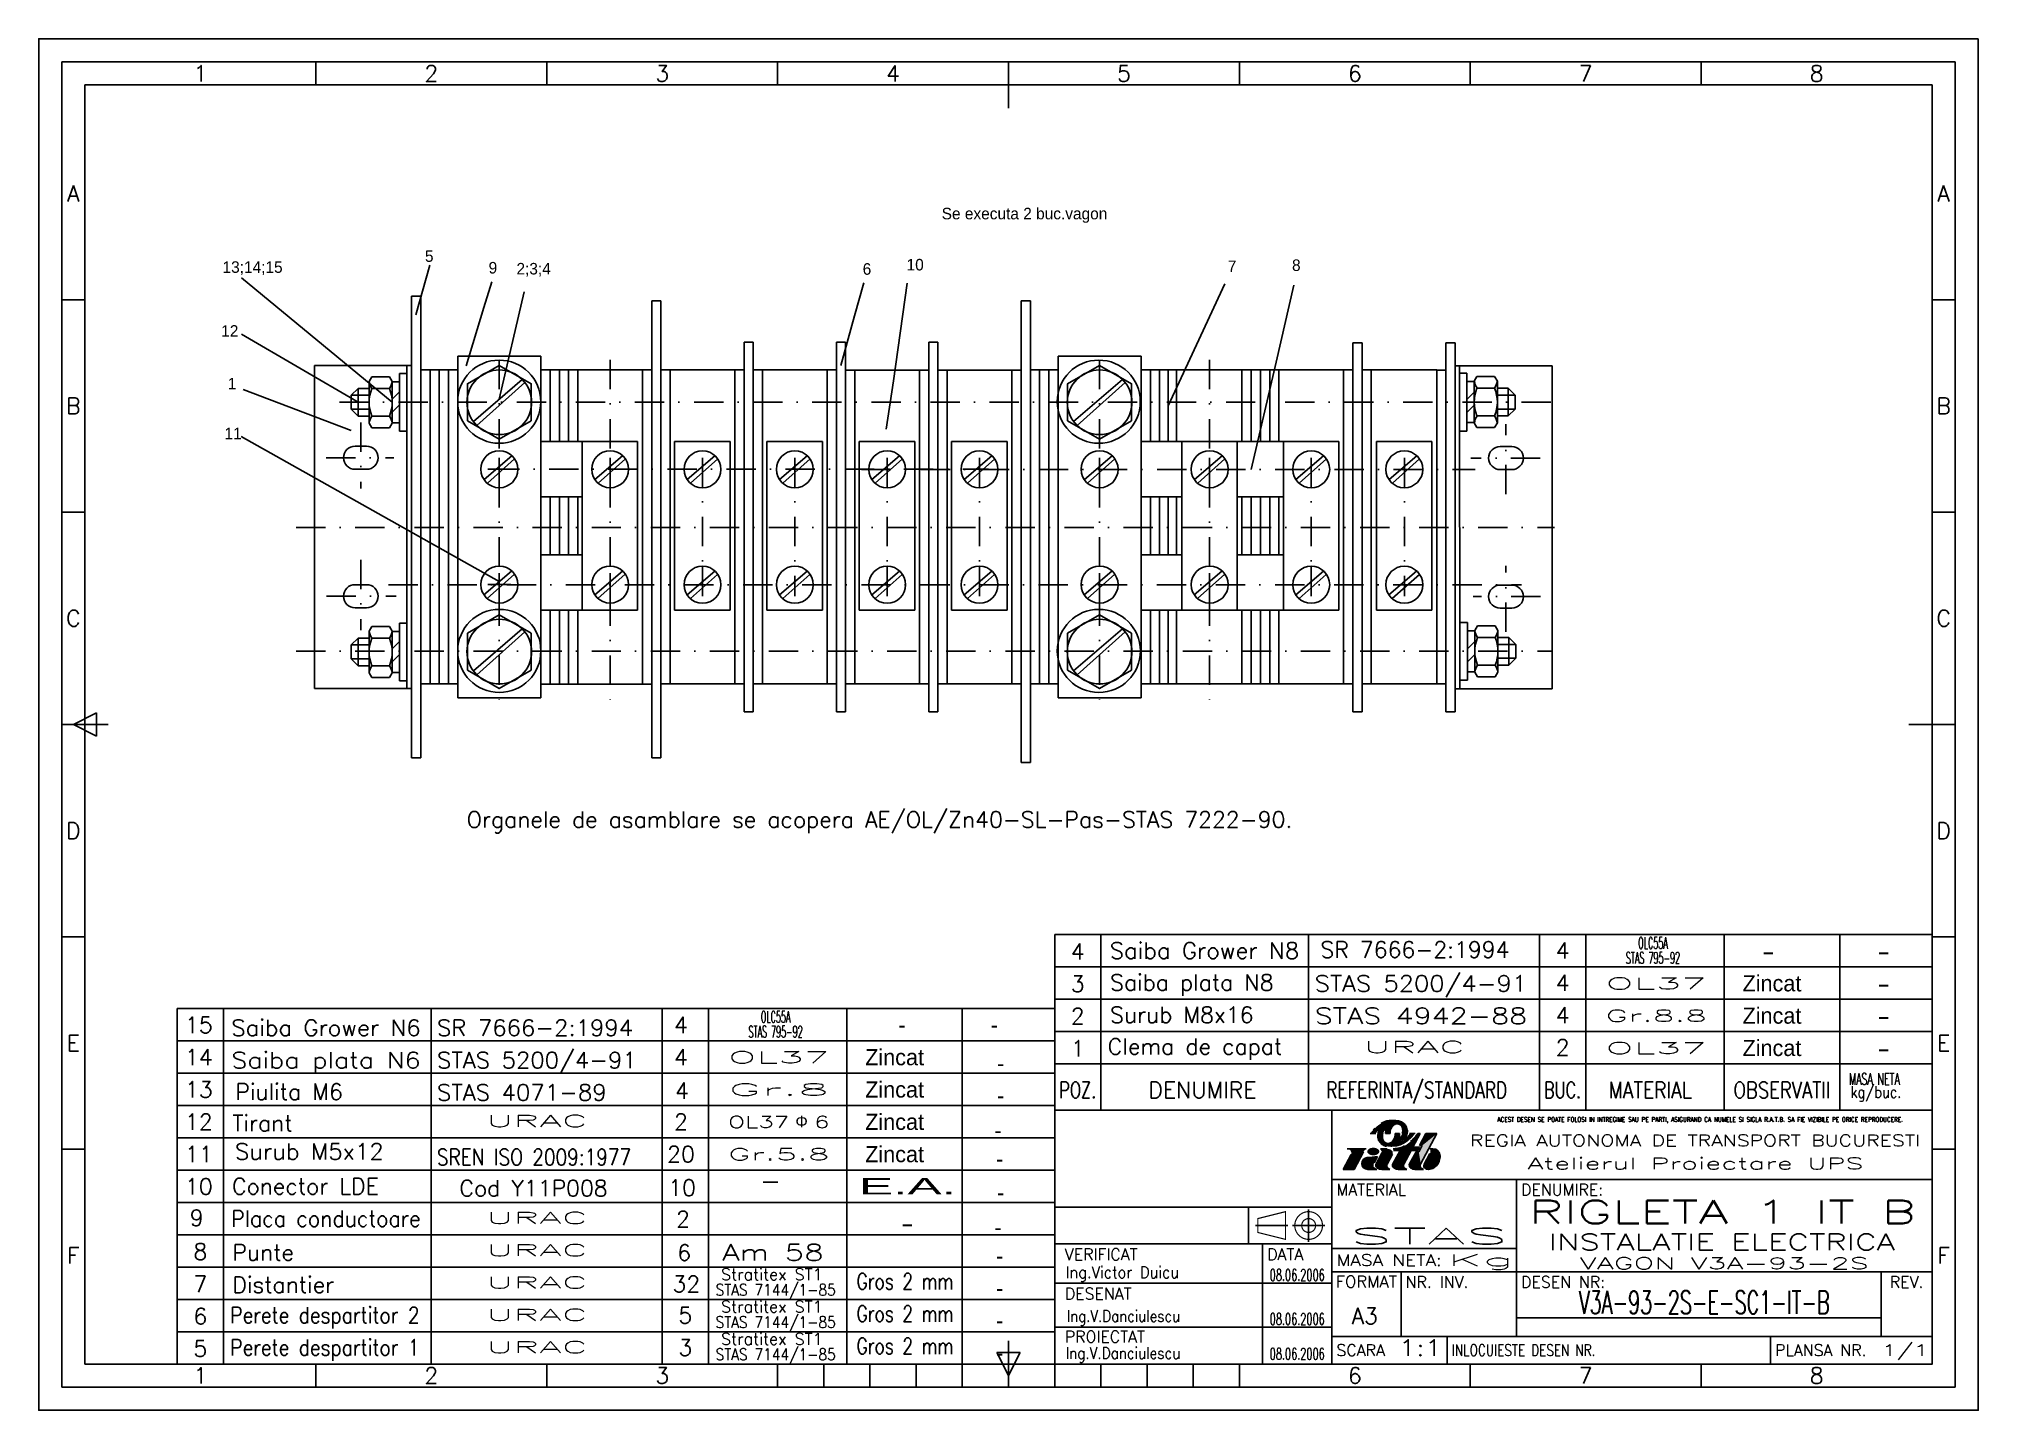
# Model space of a CAD drawing. Header units: millimetres. Extents: x 82 to 502, y 8 to 305.
import ezdxf
from ezdxf.enums import TextEntityAlignment as Align

# ---------------------------------------------------------------- set-up
doc = ezdxf.new("R2010")
doc.units = ezdxf.units.MM
doc.linetypes.add('DASHDOT2', pattern=[12.7, 6.35, -3.175, 0, -3.175])
doc.layers.add('LIN_SUB', color=7, linetype='Continuous')
doc.styles.add('ISO', font='SIMPLEX.SHX')
doc.styles.add('ISOCP', font='SIMPLEX.SHX')
doc.styles.add('ROMANC', font='romanc')

msp = doc.modelspace()

# ---------------------------------------------------------------- texts
at = {"color": 2}
msp.add_text('Se executa 2 buc.vagon', height=2.5, dxfattribs=at).set_placement((277.82, 265.58))
at = {"color": 1}
for s, p in [('13;14;15', (122.08, 253.99)), ('5', (165.91, 256.37)), ('9', (179.7, 253.85)), ('10', (270.22, 254.51)), ('7', (339.77, 254.15)), ('8', (353.69, 254.4)), ('2;3;4', (185.73, 253.64)), ('6', (260.71, 253.58)), ('12', (121.79, 240.16)), ('1', (123.21, 228.75)), ('11', (122.5, 217.96))]:
    msp.add_text(s, height=2.5, dxfattribs=at).set_placement(p)
at = {"color": 50}
for s, width, p, p2 in [('    -    ', 0.666667, (446.34, 105.27), (467.34, 105.27)), ('    -    ', 0.666667, (471.34, 105.27), (492.34, 105.27)), ('    -    ', 0.666667, (471.34, 98.27), (492.34, 98.27)), ('    -    ', 0.666667, (471.34, 91.27), (492.34, 91.27)), ('    -    ', 0.666667, (471.34, 84.27), (492.34, 84.27)), ('E.A.', 2.571429, (259.9, 54.44), (280.9, 54.44)), ('    -    ', 0.666667, (259.9, 46.37), (280.9, 46.37))]:
    msp.add_text(s, height=3.5, dxfattribs=dict(at, width=width)).set_placement(p, p2, align=Align.FIT)
for s, p in [('Zincat', (457.62, 98.38)), ('Zincat', (457.62, 91.38)), ('-', (269.2, 89.39)), ('-', (289.2, 89.39)), ('Zincat', (267.62, 82.38)), ('Zincat', (457.62, 84.38)), ('-', (290.61, 81.07)), ('Zincat', (267.62, 75.38)), ('-', (290.61, 74.07)), ('Zincat', (267.62, 68.38)), ('-', (290.01, 66.54)), ('Zincat', (267.62, 61.38)), ('-', (290.4, 60.37)), ('-', (290.61, 53.07)), ('-', (290.01, 45.54)), ('-', (290.4, 39.37)), ('-', (290.4, 32.37)), ('-', (290.4, 25.37)), ('-', (290.4, 18.37))]:
    msp.add_text(s, height=3.5, dxfattribs=at).set_placement(p, align=Align.CENTER)
at = {"layer": 'LIN_SUB', "color": 2, "style": 'ISOCP'}
msp.add_text('Organele de asamblare se acopera AE/OL/Zn40-SL-Pas-STAS 7222-90.', height=3.5, dxfattribs=at).set_placement((174.96, 133.84))
at = {"layer": 'LIN_SUB', "color": 2, "style": 'ISOCP', "width": 0.507692}
for s, p in [('OLC55A', (428.66, 107.62)), ('STAS 795-92', (425.97, 104.39)), ('OLC55A', (238.66, 91.62)), ('STAS 795-92', (235.97, 88.39))]:
    msp.add_text(s, height=2.5, dxfattribs=at).set_placement(p)
at = {"layer": 'LIN_SUB', "color": 2, "style": 'ISOCP'}
for s, p in [('4', (307.29, 105.28)), ('3', (307.29, 98.28)), ('15', (116.96, 89.37)), ('2', (307.29, 91.28)), ('14', (116.96, 82.37)), ('1', (307.29, 84.28)), ('13', (116.96, 75.37)), ('12', (116.96, 68.37)), ('11', (116.96, 61.37)), ('10', (116.96, 54.37)), ('9', (116.49, 47.58)), ('8', (117.29, 40.28)), ('7', (117.29, 33.28)), ('6', (117.29, 26.28)), ('5', (117.29, 19.28))]:
    msp.add_text(s, height=3.5, dxfattribs=at).set_placement(p, align=Align.CENTER)
at = {"layer": 'LIN_SUB', "color": 50, "style": 'ISOCP'}
for s, width, p, p2 in [('Saiba Grower N8', 0.928302, (314.23, 105.46), (355.23, 105.46)), ('STAS 5200/4-91', 1.014706, (358.6, 98.33), (404.6, 98.33)), ('Saiba Grower N6', 0.931818, (123.99, 88.75), (164.99, 88.75)), ('STAS 4942-88', 1.154812, (358.6, 91.33), (404.6, 91.33)), ('Saiba plata N6', 1.037975, (123.99, 81.75), (164.99, 81.75)), ('POZ.', 0.738462, (303.29, 75.28), (311.29, 75.28)), (' REFERINTA/STANDARD', 0.666667, (359.29, 75.28), (400.29, 75.28)), ('BUC.', 0.727273, (408.29, 75.28), (416.29, 75.28)), ('MATERIAL', 0.739726, (422.29, 75.28), (440.29, 75.28)), ('OBSERVATII', 0.736842, (449.29, 75.28), (470.29, 75.28)), ('   -   ', 0.942857, (229.39, 55.57), (251.39, 55.57)), ('Placa conductoare', 0.83959, (123.99, 47.41), (164.99, 47.41)), ('Am 58', 1.257143, (230.27, 40.11), (252.27, 40.11)), ('Gros 2 mm', 0.7, (259.38, 33.84), (280.38, 33.84)), ('Perete despartitor 2', 0.752294, (123.76, 26.52), (164.76, 26.52)), ('Gros 2 mm', 0.7, (259.38, 26.84), (280.38, 26.84)), ('Perete despartitor 1', 0.773585, (123.76, 19.52), (164.76, 19.52)), ('Gros 2 mm', 0.7, (259.38, 19.84), (280.38, 19.84))]:
    msp.add_text(s, height=3.5, dxfattribs=dict(at, width=width)).set_placement(p, p2, align=Align.FIT)
for s, p in [('SR 7666-2:1994', (359.83, 105.68)), ('Saiba plata N8', (314.29, 98.56)), ('Surub M8x16', (314.29, 91.56)), ('Clema de capat', (313.8, 84.71)), ('Piulita M6', (124.87, 74.9)), ('Tirant', (124.21, 68.08)), ('Conector LDE', (124.14, 54.42)), ('Cod Y11P008', (173.39, 54)), ('Punte', (124.21, 40.08)), ('Distantier', (124.21, 33.08))]:
    msp.add_text(s, height=3.5, dxfattribs=at).set_placement(p)
for s, p in [('4', (412.29, 105.48)), ('4', (412.29, 98.48)), ('4', (221.35, 89.37)), ('4', (412.29, 91.48)), ('4', (221.35, 82.37)), ('2', (412.29, 84.48)), ('4', (221.59, 75.12)), ('DENUMIRE', (334.29, 75.28)), ('2', (221.35, 68.37)), ('20', (221.35, 61.37)), ('10', (221.59, 54.12)), ('2', (221.82, 47.3)), ('6', (222.05, 40.05)), ('32', (222.52, 33.26)), ('5', (222.29, 26.48)), ('3', (222.29, 19.48))]:
    msp.add_text(s, height=3.5, dxfattribs=at).set_placement(p, align=Align.CENTER)
at = {"layer": 'LIN_SUB', "color": 2, "style": 'ISOCP'}
for s, width, p, p2 in [('OL37', 2.531507, (421.55, 98.85), (443.55, 98.85)), ('Gr.8.8', 2.1, (421.55, 91.85), (443.55, 91.85)), ('OL37', 2.531507, (231.55, 82.85), (253.55, 82.85)), ('URAC', 2.31, (369.15, 85.08), (391.15, 85.08)), ('OL37', 2.531507, (421.55, 84.85), (443.55, 84.85)), ('MASA NETA', 0.507692, (474.29, 78.18), (485.29, 78.18)), ('Gr.8', 3.186207, (231.55, 75.85), (253.55, 75.85)), ('kg/buc.', 0.796552, (474.64, 75.34), (485.64, 75.34)), ('URAC', 2.31, (179.15, 69.08), (201.15, 69.08)), ('OL37  6', 1.421538, (231.55, 68.85), (253.55, 68.85)), ('Gr.5.8', 2.1, (231.55, 61.85), (253.55, 61.85)), ('URAC', 2.31, (179.15, 48.08), (201.15, 48.08)), ('URAC', 2.31, (179.15, 41.08), (201.15, 41.08)), ('Stratitex ST1', 0.928643, (230.04, 35.87), (252.04, 35.87)), ('URAC', 2.31, (179.15, 34.08), (201.15, 34.08)), ('STAS 7144/1-85', 0.8, (228.87, 32.51), (254.87, 32.51)), ('URAC', 2.31, (179.15, 27.08), (201.15, 27.08)), ('Stratitex ST1', 0.928643, (230.04, 28.87), (252.04, 28.87)), ('STAS 7144/1-85', 0.8, (228.87, 25.51), (254.87, 25.51)), ('URAC', 2.31, (179.15, 20.08), (201.15, 20.08)), ('STAS 7144/1-85', 0.8, (228.87, 18.51), (254.87, 18.51)), ('Stratitex ST1', 0.928643, (230.04, 21.87), (252.04, 21.87))]:
    msp.add_text(s, height=2.5, dxfattribs=dict(at, width=width)).set_placement(p, p2, align=Align.FIT)
at = {"layer": 'LIN_SUB', "color": 50, "style": 'ISOCP'}
for s, width, p in [('SR 7666-2:1994', 1.037975, (168.51, 88.75)), ('STAS 5200/4-91', 1.037975, (168.51, 81.75)), ('STAS 4071-89', 1.037975, (168.51, 74.75)), ('Surub M5x12', 1.037975, (124.76, 61.97)), ('SREN ISO 2009:1977', 0.83959, (168.51, 60.75))]:
    msp.add_text(s, height=3.5, dxfattribs=dict(at, width=width)).set_placement(p)
at = {"layer": 'LIN_SUB', "color": 2, "insert": (246.15, 71.44), "char_height": 2.5, "width": 19.3666, "attachment_point": 1, "style": 'ISOCP'}
msp.add_mtext('{\\fSymbol|b0|i0|c2|p18;F}', dxfattribs=at)

# ---------------------------------------------------------------- blocks, each defined once
blk = doc.blocks.new('a3')
at = {"color": 70}
for p, q in [((-360, 287), (-360, 292)), ((-310, 287), (-310, 292)), ((-260, 287), (-260, 292)), ((-210, 282), (-210, 292)), ((-160, 287), (-160, 292)), ((-110, 287), (-110, 292)), ((-60, 287), (-60, 292)), ((-410, 240.5), (-415, 240.5)), ((-5, 240.5), (-10, 240.5)), ((-410, 194.5), (-415, 194.5)), ((-5, 194.5), (-10, 194.5)), ((-415, 148.5), (-405, 148.5)), ((-412.5, 148.5), (-407.5, 151)), ((-407.5, 146), (-412.5, 148.5)), ((-407.5, 151), (-407.5, 146)), ((-15, 148.5), (-5, 148.5)), ((-410, 102.5), (-415, 102.5)), ((-5, 102.5), (-10, 102.5)), ((-410, 56.5), (-415, 56.5)), ((-5, 56.5), (-10, 56.5)), ((-210, 10), (-210, 15)), ((-360, 5), (-360, 10)), ((-310, 5), (-310, 10)), ((-260, 5), (-260, 10)), ((-250, 5), (-250, 10)), ((-240, 5), (-240, 10)), ((-230, 5), (-230, 10)), ((-220, 5), (-220, 10)), ((-212.5, 12.5), (-207.5, 12.5)), ((-210, 7.5), (-212.5, 12.5)), ((-207.5, 12.5), (-210, 7.5)), ((-210, 10), (-210, 5)), ((-200, 5), (-200, 10)), ((-190, 5), (-190, 10)), ((-180, 5), (-180, 10)), ((-170, 5), (-170, 10)), ((-160, 5), (-160, 10)), ((-110, 5), (-110, 10)), ((-60, 5), (-60, 10)), ((-260, 5), (-160, 5))]:
    blk.add_line(p, q, dxfattribs=at)
at = {"color": 240}
for points in [[(0, 297), (-420, 297), (-420, 0), (0, 0)], [(-5, 292), (-415, 292), (-415, 5), (-5, 5)]]:
    blk.add_lwpolyline(points, close=True, dxfattribs=at)
at = {"color": 70}
blk.add_lwpolyline([(-10, 287), (-410, 287), (-410, 10), (-10, 10)], close=True, dxfattribs=at)
at = {"color": 50}
for s, style, p in [('1', 'ISOCP', (-385, 289.5)), ('2', 'ISO', (-335, 289.5)), ('3', 'ISO', (-285, 289.5)), ('4', 'ISO', (-235, 289.5)), ('5', 'ISO', (-185, 289.5)), ('6', 'ISO', (-135, 289.5)), ('7', 'ISO', (-85, 289.5)), ('8', 'ISO', (-35, 289.5)), ('A', 'ISO', (-412.5, 263.5)), ('A', 'ISO', (-7.5, 263.5)), ('B', 'ISO', (-412.5, 217.5)), ('B', 'ISO', (-7.5, 217.5)), ('C', 'ISO', (-412.5, 171.5)), ('C', 'ISO', (-7.5, 171.5)), ('D', 'ISO', (-412.5, 125.5)), ('D', 'ISO', (-7.5, 125.5)), ('E', 'ISO', (-412.5, 79.5)), ('E', 'ISO', (-7.5, 79.5)), ('F', 'ISO', (-412.5, 33.5)), ('F', 'ISO', (-7.5, 33.5)), ('1', 'ISOCP', (-385, 7.5)), ('2', 'ISO', (-335, 7.5)), ('3', 'ISO', (-285, 7.5)), ('6', 'ISO', (-135, 7.5)), ('7', 'ISO', (-85, 7.5)), ('8', 'ISO', (-35, 7.5))]:
    blk.add_text(s, height=3.5, dxfattribs=dict(at, style=style)).set_placement(p, align=Align.MIDDLE)
blk = doc.blocks.new('ind3_12')
at = {"color": 70}
for p, q in [((0, 55), (-190, 55)), ((-190, 55), (-190, 0)), ((-130, 55), (-130, 0)), ((-130, 40), (0, 40)), ((-190, 26), (-130, 26))]:
    blk.add_line(p, q, dxfattribs=at)
at = {"color": 40}
for p, q in [((-122.56, 46.63), (-126.68, 46.63)), ((-121.71, 49.9), (-120.46, 49.9)), ((-118.05, 46.63), (-119.46, 46.63)), ((-118.34, 49.9), (-117.36, 49.9)), ((-115.18, 46.28), (-116.74, 43.36)), ((-116.7, 46.63), (-116.29, 46.65)), ((-116.6, 46.28), (-115.18, 46.28)), ((-115.31, 49.9), (-116.29, 49.9)), ((-116.29, 46.65), (-115.69, 46.73)), ((-115.69, 46.73), (-115.27, 46.82)), ((-115.27, 46.82), (-114.78, 46.97)), ((-114.78, 46.97), (-114.27, 47.24)), ((-112.77, 46.28), (-114.38, 43.26)), ((-111.94, 49.9), (-113.19, 49.9)), ((-112.95, 48.16), (-112.68, 48.4)), ((-112.77, 46.28), (-111.36, 46.28)), ((-112.68, 48.4), (-112.61, 48.47)), ((-110.84, 49.9), (-112.41, 46.97)), ((-112.41, 46.97), (-110.99, 46.97)), ((-110.84, 49.9), (-111.36, 49.9)), ((-110.99, 46.97), (-111.36, 46.28)), ((-110.41, 47.32), (-111.15, 45.93)), ((-109.64, 49.9), (-111.01, 47.32)), ((-111.01, 47.32), (-110.41, 47.32)), ((-107.23, 49.9), (-110.77, 43.26)), ((-107.23, 49.9), (-109.64, 49.9)), ((-108.78, 46.63), (-108.09, 46.63)), ((-125.82, 45.38), (-127.54, 42.15)), ((-125.13, 42.15), (-127.54, 42.15)), ((-123.11, 45.94), (-125.13, 42.15)), ((-120.23, 42.15), (-122.21, 42.15)), ((-120.12, 44.91), (-120.81, 43.6)), ((-119.12, 45.67), (-120.36, 43.36)), ((-117.39, 42.15), (-119.15, 42.15)), ((-116.85, 45.42), (-118, 43.26)), ((-117.39, 42.15), (-117.72, 42.33)), ((-113.77, 42.15), (-115.53, 42.15)), ((-113.77, 42.15), (-114.1, 42.33)), ((-111.75, 45.93), (-113.13, 43.36)), ((-110.16, 42.15), (-111.92, 42.15)), ((-111.75, 45.93), (-111.15, 45.93)), ((-110.16, 42.15), (-110.49, 42.33)), ((-108.74, 45.59), (-109.99, 43.26))]:
    blk.add_line(p, q, dxfattribs=at)
at = {"color": 240}
for p, q in [((-90, 40), (-90, 6)), ((-130, 34), (-190, 34)), ((-148, 34), (-148, 26)), ((-146.5, 30), (-139.5, 30)), ((-138.5, 30), (-131.5, 30)), ((-135, 33.5), (-135, 26.5)), ((-145, 26), (-145, 0)), ((-130, 25), (-90, 25)), ((-190, 17.5), (-130, 17.5)), ((-130, 20), (0, 20)), ((-115, 20), (-115, 6)), ((-11, 20), (-11, 6)), ((-90, 10), (-11, 10)), ((-190, 8), (-130, 8)), ((-130, 6), (0, 6)), ((-105, 6), (-105, 0)), ((-35, 6), (-35, 0))]:
    blk.add_line(p, q, dxfattribs=at)
at = {"color": 40}
for points in [[(-114.74, 49.9, 0.04888), (-114.64, 50.37, 0.067418), (-114.64, 50.71, 0.012512), (-114.71, 51.12, 0.046313), (-114.74, 51.23, 0.02866), (-114.83, 51.43, 0.04799), (-114.9, 51.53, 0.027533), (-115.01, 51.65, 0.02878), (-115.12, 51.74, 0.020408), (-115.27, 51.85, 0.028785), (-115.38, 51.91, 0.02307), (-115.48, 51.96, 0.025276), (-115.58, 51.99, 0.029587), (-115.69, 52.01, 0.0261), (-115.8, 52.02, 0.034106), (-115.93, 52.02, 0.03305), (-116.05, 52, 0.031407), (-116.17, 51.97, 0.027201), (-116.3, 51.91, 0.027571), (-116.45, 51.82, 0.032433), (-116.58, 51.73, 0.017982), (-116.7, 51.62, 0.025528), (-116.79, 51.53, 0.009898), (-116.89, 51.41, 0.014131), (-116.96, 51.31, 0.005952), (-117.02, 51.22, 0.007874), (-117.06, 51.15, 0.013516), (-117.13, 51.03, 0.012262), (-117.2, 50.9, 0.010996), (-117.25, 50.78, 0.020912), (-117.28, 50.71, 0.006638), (-117.28, 50.69, 0.003922), (-117.3, 50.64, 0.014081), (-117.33, 50.52, 0.011261), (-117.36, 50.37, 0.018498), (-117.36, 50.34, 0.00311), (-117.38, 50.18, 0.039527), (-117.38, 50.07, 0.0256), (-117.36, 49.9)], [(-113.68, 49.9, 0.047001), (-113.61, 50.39, 0.072657), (-113.64, 50.71, 0.024176), (-113.81, 51.3, 0.05712), (-113.92, 51.53, 0.02409), (-114.05, 51.71, 0.014395), (-114.28, 51.99, 0.046768), (-114.45, 52.15, 0.031027), (-114.74, 52.35)], [(-119.97, 49.9, 0.047001), (-120.05, 49.4, 0.072657), (-120.01, 49.08, 0.024176), (-119.84, 48.49, 0.05712), (-119.73, 48.26, 0.02409), (-119.6, 48.09, 0.014395), (-119.38, 47.81, 0.046768), (-119.2, 47.65, 0.031027), (-118.91, 47.44)], [(-118.91, 49.9, 0.04888), (-119.02, 49.43, 0.067418), (-119.01, 49.08, 0.012512), (-118.94, 48.67, 0.046313), (-118.91, 48.56, 0.02866), (-118.82, 48.37, 0.04799), (-118.75, 48.26, 0.027533), (-118.64, 48.15, 0.02878), (-118.53, 48.05, 0.020408), (-118.39, 47.95, 0.028785), (-118.28, 47.88, 0.02307), (-118.17, 47.84, 0.025276), (-118.07, 47.8, 0.029587), (-117.97, 47.78, 0.0261), (-117.85, 47.77, 0.034106), (-117.73, 47.77, 0.03305), (-117.6, 47.79, 0.031407), (-117.48, 47.83, 0.027201), (-117.36, 47.88, 0.027571), (-117.2, 47.97, 0.032433), (-117.07, 48.06, 0.017982), (-116.95, 48.18, 0.025528), (-116.87, 48.26, 0.009898), (-116.76, 48.39, 0.014131), (-116.7, 48.48, 0.005952), (-116.63, 48.57, 0.007874), (-116.59, 48.64, 0.013516), (-116.52, 48.76, 0.012262), (-116.45, 48.9, 0.010996), (-116.4, 49.02, 0.020912), (-116.38, 49.08, 0.006638), (-116.37, 49.11, 0.003922), (-116.35, 49.16, 0.014081), (-116.32, 49.28, 0.011261), (-116.29, 49.42, 0.018498), (-116.29, 49.45, 0.00311), (-116.27, 49.61, 0.039527), (-116.27, 49.73, 0.0256), (-116.29, 49.9)]]:
    blk.add_lwpolyline(points, format="xyb", dxfattribs=at)
at = {"color": 40, "flags": 128}
blk.add_lwpolyline([(-108.71, 42.18, 0.07519), (-108.1, 42.37, 0.103495), (-107.27, 43.01, 0.091904), (-106.74, 43.94, 0.085107), (-106.54, 45.08, 0.085107)], format="xyb", dxfattribs=at)
at = {"color": 240}
for points in [[(-146, 31.5, 0.25, 0.25, 0), (-140, 33, 0.25, 0.25, 0), (-140, 27, 0.25, 0.25, 0), (-146, 28.5, 0.25, 0.25, 0)], [(-135, 31.5, 0.25, 0.25, 1), (-135, 28.5, 0.25, 0.25, 1)]]:
    blk.add_lwpolyline(points, format="xyseb", close=True, dxfattribs=at)
blk.add_lwpolyline([(-135, 33, 0.25, 0.25, 1), (-135, 27, 0.25, 0.25, 1), (-135, 33, 0.25, 0.25, 1)], format="xyseb", dxfattribs=at)
at = {"color": 40}
for centre, radius, start, end in [((-96.55, 26.7), 34.29, 134.6817, 135.4865), ((-117.71, 49.53), 2.3, 144.0002, 170.76), ((-117.8, 49.83), 2.74, 113.911, 122.24), ((-115.81, 45.34), 7.65, 108.9325, 113.911), ((-115.07, 49.86), 3.27, 161.7905, 179.2848), ((-117.59, 50.52), 2.17, 96.8211, 108.9325), ((-116.41, 40.67), 12.1, 91.6964, 96.8211), ((-116.61, 47.25), 5.51, 78.6042, 91.6964), ((-116, 50.28), 2.42, 58.8019, 78.6042), ((-119.73, 46), 0.689, 331.9275, 66.4849), ((-117.66, 49.52), 2.42, 238.8019, 258.6042), ((-118.58, 49.94), 3.27, 341.7905, 359.2848), ((-115.94, 50.27), 2.3, 324.0002, 350.76), ((-145.94, 81.79), 47.13, 315, 315.973), ((-113.12, 49.86), 0.893, 316.8981, 318.6566), ((-115.09, 51.98), 4.23, 315.973, 321.3402), ((-122.28, 57.73), 13.43, 321.3402, 324.353), ((-108.09, 45.08), 1.55, 0, 90), ((-122.21, 43.44), 1.29, 94.5979, 270), ((-177.94, 750.15), 707.62, 274.50891, 274.68697), ((-120.23, 42.84), 0.689, 201.8729, 270), ((-119.75, 43.03), 0.689, 151.9275, 234.4615), ((-119.15, 43.87), 1.72, 234.4615, 270), ((-117.39, 42.94), 0.689, 151.9275, 241.9275), ((-116.14, 43.03), 0.689, 151.9275, 234.4615), ((-115.53, 43.87), 1.72, 234.4615, 270), ((-113.78, 42.94), 0.689, 151.9275, 241.9275), ((-112.52, 43.03), 0.689, 151.9275, 234.4615), ((-111.92, 43.87), 1.72, 234.4615, 270), ((-110.16, 42.94), 0.689, 151.9275, 241.9275), ((-109.38, 42.94), 0.689, 151.9275, 242.7821), ((-108.99, 43.7), 1.55, 242.7821, 280.2311)]:
    blk.add_arc(centre, radius, start, end, dxfattribs=at)
blk.add_point((0, 0))
for points in [[(-121.71, 49.9), (-120.46, 49.9), (-121.21, 50.52), (-120.18, 50.33)], [(-121.21, 50.52), (-120.18, 50.33), (-120.72, 51.03), (-119.93, 50.59)], [(-120.72, 51.03), (-119.93, 50.59), (-120.22, 51.49), (-119.57, 50.88)], [(-120.22, 51.49), (-119.57, 50.88), (-119.6, 51.93), (-118.18, 50.88)], [(-119.84, 50.38), (-118.6, 50.45), (-119.97, 49.9), (-118.91, 49.9)], [(-119.57, 50.88), (-118.18, 50.88), (-119.84, 50.38), (-118.6, 50.45)], [(-119.6, 51.93), (-118.18, 50.88), (-118.87, 52.35), (-118.18, 50.88)], [(-118.87, 52.35), (-118.18, 50.88), (-118.21, 52.6), (-118.18, 50.88)], [(-117.31, 50.61), (-118.27, 50.54), (-117.37, 50.27), (-118.32, 50.22)], [(-117.09, 51.1), (-118.18, 50.88), (-117.31, 50.61), (-118.27, 50.54)], [(-118.21, 52.6), (-118.18, 50.88), (-117.81, 52.68), (-118.18, 50.88)], [(-116.87, 52.76), (-118.18, 50.88), (-116.31, 52.75), (-118.18, 50.88)], [(-117.81, 52.68), (-118.18, 50.88), (-116.87, 52.76), (-118.18, 50.88)], [(-116.08, 51.99), (-116.31, 52.75), (-116.62, 51.7), (-118.18, 50.88)], [(-116.62, 51.7), (-118.18, 50.88), (-117.09, 51.1), (-118.18, 50.88)], [(-115.84, 51.99), (-116.08, 51.99), (-116.32, 51.86)], [(-116.31, 52.75), (-115.41, 52.63), (-115.84, 52.71)], [(-115.54, 51.98), (-115.41, 52.63), (-116.08, 51.99), (-116.31, 52.75)], [(-115.84, 51.99), (-115.54, 51.98), (-115.91, 51.97), (-115.51, 51.96)], [(-115.73, 51.96), (-115.33, 51.85), (-115.51, 51.96)], [(-115.09, 51.72), (-114.87, 52.42), (-115.54, 51.98), (-115.41, 52.63)], [(-115.41, 52.63), (-114.87, 52.42), (-115.11, 52.53)], [(-114.87, 51.48), (-114.18, 51.87), (-115.09, 51.72), (-114.87, 52.42)], [(-114.87, 52.42), (-114.18, 51.87), (-114.48, 52.17)], [(-114.68, 50.99), (-113.86, 51.41), (-114.87, 51.48), (-114.18, 51.87)], [(-114.63, 50.55), (-113.67, 50.85), (-114.68, 50.99), (-113.86, 51.41)], [(-114.65, 50.25), (-113.62, 50.26), (-114.63, 50.55), (-113.67, 50.85)], [(-113.67, 50.85), (-113.62, 50.26), (-113.61, 50.56)], [(-126.68, 46.63), (-122.56, 46.63), (-126.26, 46.53), (-122.84, 46.34)], [(-126.26, 46.53), (-122.84, 46.34), (-125.96, 46.29), (-123.05, 46.05)], [(-123.05, 46.05), (-125.96, 46.29), (-123.11, 45.94), (-125.77, 45.87)], [(-122.2, 46.34), (-122.22, 45.73), (-122.28, 46.18), (-122.28, 45.84)], [(-122.07, 46.5), (-122.04, 45.53), (-122.2, 46.34), (-122.22, 45.73)], [(-121.94, 46.59), (-121.9, 45.43), (-122.07, 46.5), (-122.04, 45.53)], [(-121.78, 46.68), (-121.71, 45.34), (-121.94, 46.59), (-121.9, 45.43)], [(-121.62, 46.75), (-121.56, 45.28), (-121.78, 46.68), (-121.71, 45.34)], [(-121.46, 46.79), (-121.43, 45.25), (-121.62, 46.75), (-121.56, 45.28)], [(-121.33, 46.82), (-121.31, 45.23), (-121.46, 46.79), (-121.43, 45.25)], [(-121.21, 46.83), (-121.2, 45.22), (-121.33, 46.82), (-121.31, 45.23)], [(-121.21, 46.83), (-121.1, 46.84), (-121.09, 45.21)], [(-121.09, 45.21), (-120.9, 45.21), (-121.21, 46.83), (-121.2, 45.22)], [(-121.1, 46.84), (-120.91, 46.84), (-121.09, 45.21), (-120.9, 45.21)], [(-120.9, 45.21), (-120.91, 46.84), (-120.81, 45.22), (-120.81, 46.83)], [(-120.81, 45.22), (-120.81, 46.83), (-120.68, 45.23), (-120.69, 46.82)], [(-120.68, 45.23), (-120.69, 46.82), (-120.56, 45.25), (-120.55, 46.79)], [(-120.56, 45.25), (-120.55, 46.79), (-120.42, 45.29), (-120.43, 46.76)], [(-120.42, 45.29), (-120.43, 46.76), (-120.27, 45.34), (-120.27, 46.7)], [(-120.27, 45.34), (-120.27, 46.7), (-120.14, 45.41), (-120.13, 46.63)], [(-120.14, 45.41), (-120.13, 46.63), (-119.97, 45.52), (-119.99, 46.54)], [(-119.97, 49.9), (-118.91, 49.9), (-120.05, 49.4), (-119, 49.53)], [(-120.05, 49.4), (-119, 49.53), (-119.94, 48.79), (-119, 49.02)], [(-120.05, 49.4), (-119.94, 48.79), (-120.04, 49.24)], [(-120.04, 49.24), (-119.94, 48.79), (-120.03, 49.13)], [(-119.97, 45.52), (-119.99, 46.54), (-119.84, 45.65), (-119.88, 46.44)], [(-119.94, 48.79), (-119, 49.02), (-119.72, 48.25), (-118.92, 48.6)], [(-119.84, 45.65), (-119.88, 46.44), (-119.74, 45.8), (-119.77, 46.3)], [(-119.74, 45.8), (-119.77, 46.3), (-119.71, 45.9), (-119.72, 46.2)], [(-119.72, 48.25), (-118.92, 48.6), (-119.33, 47.76), (-118.75, 48.27)], [(-119.72, 46.2), (-119.71, 45.9), (-119.7, 46.13), (-119.69, 46.02)], [(-119.46, 46.63), (-118.05, 46.63), (-119.08, 46.21), (-117.05, 46.31)], [(-119.33, 47.76), (-118.75, 48.27), (-118.77, 47.37), (-118.43, 47.98)], [(-119.25, 46.4), (-119.09, 46.04), (-119.08, 46.21)], [(-119.08, 46.21), (-117.05, 46.31), (-119.12, 45.67), (-116.78, 45.9)], [(-118.77, 47.37), (-118.43, 47.98), (-118.32, 47.19), (-118.12, 47.82)], [(-117.37, 50.27), (-118.32, 50.22), (-117.36, 49.9), (-118.34, 49.9)], [(-118.32, 47.19), (-118.12, 47.82), (-117.71, 47.07), (-117.72, 47.77)], [(-118.05, 46.63), (-117.05, 46.31), (-117.7, 46.59), (-117.41, 46.5)], [(-117.71, 47.07), (-117.72, 47.77), (-117.14, 47.03), (-117.33, 47.9)], [(-117.14, 47.03), (-117.33, 47.9), (-116.45, 47.06), (-117.04, 48.09)], [(-117.05, 46.31), (-116.78, 45.9), (-116.88, 46.12)], [(-116.45, 47.06), (-117.04, 48.09), (-115.94, 47.1), (-116.74, 48.42)], [(-116.7, 48.48), (-115.12, 47.31), (-116.74, 48.42)], [(-116.7, 48.48), (-116.7, 48.48), (-116.74, 48.42)], [(-115.94, 47.1), (-116.74, 48.42), (-115.12, 47.31), (-116.74, 48.42)], [(-115.18, 46.28), (-112.77, 46.28), (-116.74, 43.36), (-114.38, 43.26)], [(-116.45, 48.9), (-115.12, 47.31), (-116.7, 48.48)], [(-116.22, 46.66), (-116.7, 46.63), (-116.6, 46.28)], [(-116.6, 46.28), (-111.36, 46.28), (-116.22, 46.66), (-112.41, 46.97)], [(-116.4, 49.03), (-115.48, 48.92), (-116.45, 48.9), (-115.12, 47.31)], [(-116.29, 49.44), (-115.35, 49.44), (-116.4, 49.03), (-115.48, 48.92)], [(-116.29, 49.9), (-115.31, 49.9), (-116.29, 49.44), (-115.35, 49.44)], [(-116.22, 46.66), (-115.25, 46.82), (-115, 46.76)], [(-115.48, 48.92), (-114.09, 48.92), (-115.01, 49.4), (-113.85, 49.33)], [(-115.48, 48.92), (-114.59, 48.13), (-115.12, 47.31)], [(-115.48, 48.92), (-114.09, 48.92), (-114.18, 47.78), (-115.12, 47.31)], [(-115.25, 46.82), (-114.79, 46.97), (-115, 46.76)], [(-115.01, 49.4), (-113.85, 49.33), (-114.75, 49.87), (-113.72, 49.72)], [(-115, 46.76), (-115, 46.76), (-114.79, 46.97), (-114.45, 46.8)], [(-114.35, 47.19), (-112.41, 46.97), (-114.79, 46.97), (-114.45, 46.8)], [(-114.75, 49.87), (-113.72, 49.72), (-114.65, 50.25), (-113.62, 50.26)], [(-114.09, 48.92), (-114.18, 47.78), (-114.59, 48.13)], [(-113.9, 47.46), (-112.41, 46.97), (-114.35, 47.19), (-112.41, 46.97)], [(-114.09, 48.92), (-113.61, 48.17), (-114.18, 47.78)], [(-113.69, 49.23), (-112.95, 48.75), (-114.09, 48.92), (-113.61, 48.17)], [(-113.49, 47.75), (-113.9, 47.46), (-112.41, 46.97)], [(-113.4, 49.55), (-112.44, 49.28), (-113.69, 49.23), (-112.95, 48.75)], [(-113.03, 48.1), (-112.41, 46.97), (-113.49, 47.75), (-112.41, 46.97)], [(-113.19, 49.9), (-111.94, 49.9), (-113.4, 49.55), (-112.44, 49.28)], [(-112.65, 48.42), (-112.41, 46.97), (-113.03, 48.1), (-112.41, 46.97)], [(-112.22, 48.86), (-112.41, 46.97), (-112.65, 48.42), (-112.41, 46.97)], [(-111.36, 49.9), (-110.84, 49.9), (-111.76, 49.37), (-112.41, 46.97)], [(-111.76, 49.37), (-112.41, 46.97), (-112.22, 48.86), (-112.41, 46.97)], [(-112.41, 46.97), (-110.99, 46.97), (-111.36, 46.28)], [(-110.41, 47.32), (-107.23, 49.9), (-111.15, 45.93), (-110.73, 43.34)], [(-109.64, 49.9), (-107.23, 49.9), (-111.01, 47.32), (-110.41, 47.32)], [(-108.78, 46.63), (-108.43, 46.63), (-108.69, 46.43), (-108.49, 46.44)], [(-108.74, 45.59), (-108.09, 46.63), (-108.66, 45.8)], [(-108.74, 45.59), (-106.98, 46.16), (-108.09, 46.63)], [(-108.69, 46.43), (-108.49, 46.44), (-108.64, 46.23), (-108.56, 46.21)], [(-108.43, 46.63), (-108.63, 46.02), (-108.09, 46.63), (-108.66, 45.8)], [(-108.66, 45.8), (-108.66, 45.8), (-108.43, 46.63), (-108.63, 46.02)], [(-108.64, 46.23), (-108.56, 46.21), (-108.63, 46.02)], [(-108.09, 46.63), (-106.98, 46.16), (-107.61, 46.55), (-107.23, 46.37)], [(-125.82, 45.38), (-123.11, 45.94), (-127.54, 42.15), (-125.13, 42.15)], [(-125.76, 45.63), (-123.11, 45.94), (-125.82, 45.38)], [(-125.77, 45.87), (-123.11, 45.94), (-125.76, 45.63), (-123.11, 45.94)], [(-123.17, 44.3), (-120.81, 43.6), (-123.49, 43.38), (-120.95, 43.16)], [(-123.17, 44.3), (-123.49, 43.38), (-123.29, 44.14), (-123.45, 43.79)], [(-123.49, 43.38), (-120.95, 43.16), (-123.49, 43.38), (-120.87, 42.58)], [(-123.49, 43.38), (-123.1, 42.51), (-123.42, 43), (-123.25, 42.69)], [(-123.49, 43.38), (-120.87, 42.58), (-123.1, 42.51), (-120.62, 42.27)], [(-122.31, 44.73), (-120.12, 44.91), (-123.17, 44.3), (-120.81, 43.6)], [(-122.31, 44.73), (-123.17, 44.3), (-122.7, 44.64), (-123.04, 44.43)], [(-123.1, 42.51), (-122.21, 42.15), (-122.93, 42.37), (-122.61, 42.22)], [(-123.1, 42.51), (-120.62, 42.27), (-122.21, 42.15), (-120.23, 42.15)], [(-122.28, 46.18), (-122.28, 45.84), (-122.31, 46.03)], [(-120.42, 42.88), (-120.36, 43.36), (-120.43, 43.1)], [(-120.36, 43.36), (-116.85, 45.42), (-120.42, 42.88), (-118, 43.26)], [(-120.42, 42.88), (-118, 43.26), (-120.15, 42.47), (-118.06, 42.75)], [(-120.15, 42.47), (-120.42, 42.88), (-120.32, 42.64)], [(-119.12, 45.67), (-116.78, 45.9), (-120.36, 43.36), (-116.85, 45.42)], [(-120.15, 42.47), (-118.06, 42.75), (-119.15, 42.15), (-117.72, 42.33)], [(-119.15, 42.15), (-120.15, 42.47), (-119.72, 42.25)], [(-119.15, 42.15), (-117.72, 42.33), (-117.39, 42.15)], [(-118.02, 43.03), (-117.9, 42.55), (-118.06, 42.75)], [(-116.78, 45.9), (-116.85, 45.42), (-116.77, 45.67)], [(-116.74, 43.36), (-116.81, 42.88), (-116.82, 43.14)], [(-116.74, 43.36), (-114.38, 43.26), (-116.81, 42.88), (-114.44, 42.75)], [(-116.52, 42.46), (-116.81, 42.88), (-116.71, 42.66)], [(-116.81, 42.88), (-114.44, 42.75), (-116.52, 42.46), (-114.12, 42.34)], [(-115.53, 42.15), (-116.54, 42.47), (-116.1, 42.25)], [(-116.52, 42.46), (-114.12, 42.34), (-115.53, 42.15), (-113.77, 42.15)], [(-114.42, 42.94), (-114.29, 42.55), (-114.44, 42.75)], [(-114.36, 43.31), (-114.4, 43.15), (-114.38, 43.26)], [(-113.13, 43.36), (-113.19, 42.89), (-113.2, 43.13)], [(-113.13, 43.36), (-110.77, 43.26), (-113.19, 42.89)], [(-113.19, 42.89), (-110.77, 43.26), (-110.82, 42.72)], [(-112.92, 42.47), (-113.19, 42.89), (-113.1, 42.66)], [(-113.19, 42.89), (-110.82, 42.72), (-112.92, 42.47)], [(-111.75, 45.93), (-111.15, 45.93), (-113.13, 43.36), (-110.77, 43.26)], [(-112.92, 42.47), (-110.82, 42.72), (-111.92, 42.15)], [(-111.92, 42.15), (-112.92, 42.47), (-112.49, 42.25)], [(-110.82, 42.72), (-111.92, 42.15), (-110.49, 42.33)], [(-110.49, 42.33), (-110.16, 42.15), (-111.92, 42.15)], [(-111.15, 45.93), (-110.77, 43.26), (-110.73, 43.34)], [(-110.8, 42.98), (-110.66, 42.53), (-110.82, 42.72)], [(-110.73, 43.34), (-110.78, 43.14), (-110.77, 43.26)], [(-109.99, 43.26), (-110.04, 42.73), (-110.07, 42.99)], [(-110.04, 42.73), (-109.99, 43.26), (-109.7, 42.32)], [(-109.7, 42.32), (-110.04, 42.73), (-109.91, 42.5)], [(-109.99, 43.26), (-108.74, 45.59), (-106.74, 43.94)], [(-109.99, 43.26), (-107.27, 43.01), (-106.74, 43.94)], [(-109.99, 43.26), (-108.1, 42.37), (-107.27, 43.01)], [(-109.99, 43.26), (-108.71, 42.18), (-108.1, 42.37)], [(-109.99, 43.26), (-109.7, 42.32), (-108.71, 42.18)], [(-108.71, 42.18), (-109.7, 42.32), (-109.23, 42.17)], [(-109.7, 42.32), (-109.7, 42.32), (-108.71, 42.18)], [(-108.74, 45.59), (-106.54, 45.08), (-106.98, 46.16)], [(-108.74, 45.59), (-106.74, 43.94), (-106.54, 45.08)], [(-107.27, 43.01), (-108.1, 42.37), (-107.66, 42.64)], [(-106.74, 43.94), (-107.27, 43.01), (-106.96, 43.45)], [(-106.98, 46.16), (-106.54, 45.08), (-106.83, 45.98), (-106.62, 45.57)], [(-106.54, 45.08), (-106.74, 43.94), (-106.59, 44.51)]]:
    blk.add_solid(points, dxfattribs=at)
at = {"color": 40, "style": 'ISO', "width": 0.77078}
blk.add_text('ACEST DESEN SE POATE FOLOSI IN INTREGIME SAU PE PARTI, ASIGURAND CA NUMELE SI SIGLA R.A.T.B. SA FIE VIZIBILE PE ORICE REPRODUCERE.', height=1, dxfattribs=at).set_placement((-94.13, 52.45), (-6.3, 52.45), align=Align.FIT)
at = {"color": 240}
for s, style, width, p, p2 in [('REGIA AUTONOMA DE TRANSPORT BUCURESTI', 'ROMANC', 1.063101, (-100.04, 47.17), (-2.58, 47.17)), ('Atelierul Proiectare UPS', 'ROMANC', 1.425107, (-87.65, 42.18), (-14.86, 42.18)), ('MASA NETA:', 'ISO', 1.009422, (-129, 21.25), (-106.17, 21.25)), ('FORMAT', 'ISO', 0.917397, (-129.11, 16.61), (-115.89, 16.61)), ('INLOCUIESTE DESEN NR.', 'ISO', 0.687691, (-104, 1.75), (-72.89, 1.75))]:
    blk.add_text(s, height=2.5, dxfattribs=dict(at, style=style, width=width)).set_placement(p, p2, align=Align.FIT)
at = {"color": 240, "style": 'ISO'}
for s, p in [('MATERIAL', (-129, 36.5)), ('DENUMIRE:', (-89, 36.5)), ('VERIFICAT', (-187.81, 22.5)), ('DATA', (-144, 22.5)), ('NR. INV.', (-114, 16.5)), ('DESEN NR:', (-89, 16.5)), ('DESENAT', (-187.81, 13.97)), ('PROIECTAT', (-187.81, 4.66)), ('SCARA', (-129, 1.75)), ('PLANSA NR.', (-34, 1.75))]:
    blk.add_text(s, height=2.5, dxfattribs=at).set_placement(p)
blk.add_text('REV.', height=2.5, dxfattribs=at).set_placement((-5.5, 17.75), align=Align.MIDDLE)
at = {"color": 50, "style": 'ISO'}
for tag, height, width, p, p2 in [('MATERIAL', 3.5, 1.837708, (-127.1, 31.84), (-91.87, 31.84)), ('STAS_MATERIAL', 3.5, 2.784754, (-126.09, 25.95), (-91.75, 25.95)), ('ANSAMBLU', 3.5, 2.48631, (-83.01, 24.67), (-8.01, 24.67)), ('VERIFICAT', 2.5, 0.86708, (-187.61, 18.63), (-163.04, 18.63)), ('DESENAT', 2.5, 1.026691, (-187.39, 9.14), (-162.83, 9.14)), ('SCARA', 3.5, 1.565143, (-115.5, 1.75), (-106.11, 1.75)), ('PROIECTAT', 2.5, 1.037581, (-187.61, 1.12), (-162.78, 1.12))]:
    blk.add_attdef(tag, text='', height=height, dxfattribs=dict(at, width=width)).set_placement(p, p2, align=Align.FIT)
at = {"color": 70, "style": 'ISO'}
for tag, width, p, p2 in [('DENUMIRE_DESEN', 1.844561, (-87.29, 30.44), (-3.41, 30.44)), ('NUMAR_DESEN', 1.112195, (-76.49, 10.87), (-22.2, 10.87))]:
    blk.add_attdef(tag, text='', height=5, dxfattribs=dict(at, width=width)).set_placement(p, p2, align=Align.FIT)
at = {"color": 240, "style": 'ISO'}
for tag, width, p, p2 in [('MASA', 3.701178, (-105.03, 21.25), (-90.49, 21.25)), ('SUBANSAMBLU', 3.628523, (-76.35, 20.58), (-13.71, 20.58)), ('DATA', 0.588678, (-143.42, 18.04), (-131.51, 18.04)), ('DATA', 0.588678, (-143.42, 8.49), (-131.51, 8.49)), ('PLANSA', 1.983142, (-10.91, 1.75), (-0.76, 1.75)), ('DATA', 0.588678, (-143.42, 0.97), (-131.51, 0.97))]:
    blk.add_attdef(tag, text='', height=2.5, dxfattribs=dict(at, width=width)).set_placement(p, p2, align=Align.FIT)
at = {"color": 50, "style": 'ISO'}
blk.add_attdef('FORMAT', text='', height=3.5, dxfattribs=at).set_placement((-122.83, 8.67), align=Align.CENTER)
at = {"color": 240, "style": 'ISO'}
blk.add_attdef('NUME_DWG', (-87.2, 6.95), '', height=2.5, dxfattribs=at)

# ---------------------------------------------------------------- linework, layer by layer
at = {"color": 1}
for p, q in [((158.82, 225.96), (126.19, 252.93)), ((163.97, 244.91), (166.96, 255.66)), ((178.7, 246.51), (180.38, 252.02)), ((187.4, 249.91), (182.02, 226.62)), ((258.96, 244.66), (260.96, 251.83)), ((267.38, 230.63), (270.35, 251.79)), ((326.85, 225.21), (339.14, 251.6)), ((350.23, 234.67), (354.07, 251.32)), ((174.84, 233.88), (178.7, 246.51)), ((255.97, 233.91), (258.96, 244.66)), ((151.45, 225.97), (126.19, 240.68)), ((350.23, 234.67), (344.85, 211.38)), ((149.95, 219.83), (126.52, 228.76)), ((267.38, 230.63), (265.77, 220.16)), ((126.1, 218.58), (182.02, 187.13))]:
    msp.add_line(p, q, dxfattribs=at)
at = {"color": 2}
for p, q in [((163.02, 248.96), (163.02, 148.96)), ((163.02, 248.96), (165.02, 248.96)), ((165.02, 248.96), (165.02, 148.96)), ((215.02, 247.96), (215.02, 161.96)), ((215.02, 247.96), (217.02, 247.96)), ((217.02, 238.7), (217.02, 247.96)), ((295.02, 247.96), (295.02, 215.95)), ((295.02, 247.96), (297.02, 247.96)), ((297.02, 247.96), (297.02, 215.95)), ((173.02, 235.96), (173.02, 204.96)), ((191.02, 235.96), (173.02, 235.96)), ((191.02, 235.96), (191.02, 161.96)), ((217.02, 233.96), (217.02, 238.96)), ((235.02, 238.96), (235.02, 217.46)), ((235.02, 238.96), (237.02, 238.96)), ((237.02, 238.96), (237.02, 217.46)), ((255.02, 238.96), (257.02, 238.96)), ((255.02, 238.96), (255.02, 217.46)), ((257.02, 238.96), (257.02, 217.46)), ((275.02, 238.96), (275.02, 217.46)), ((275.02, 238.96), (277.02, 238.96)), ((277.02, 238.96), (277.02, 217.46)), ((297.02, 235.95), (297.02, 215.95)), ((303.02, 235.96), (303.02, 204.96)), ((321.02, 235.96), (303.02, 235.96)), ((321.02, 235.96), (321.02, 161.96)), ((366.85, 238.8), (366.85, 217.46)), ((366.85, 238.8), (368.85, 238.8)), ((368.85, 238.8), (368.85, 217.46)), ((387.02, 238.8), (387.02, 215.95)), ((387.02, 238.8), (389.02, 238.8)), ((389.02, 238.8), (389.02, 158.96)), ((142.02, 233.96), (142.02, 163.96)), ((142.02, 233.96), (163.02, 233.96)), ((153.82, 230.46), (154.42, 231.48)), ((158.23, 231.48), (154.42, 231.48)), ((158.82, 230.46), (158.23, 231.48)), ((160.42, 232.23), (160.42, 219.73)), ((162.02, 232.23), (160.42, 232.23)), ((162.02, 233.96), (162.02, 163.96)), ((162.02, 232.23), (162.02, 219.73)), ((163.02, 233.96), (163.02, 163.96)), ((167.02, 232.96), (165.02, 232.96)), ((167.02, 232.96), (167.02, 164.96)), ((169.02, 232.96), (167.02, 232.96)), ((169.02, 232.96), (169.02, 164.96)), ((171.02, 232.96), (169.02, 232.96)), ((171.02, 232.96), (171.02, 164.96)), ((173.02, 232.96), (171.02, 232.96)), ((173.02, 233.96), (173.02, 163.96)), ((191.02, 233.96), (191.02, 204.96)), ((215.02, 232.96), (191.02, 232.96)), ((193.02, 232.96), (193.02, 217.46)), ((195.02, 232.96), (195.02, 217.46)), ((197.02, 232.96), (197.02, 217.46)), ((199.02, 232.96), (199.02, 217.46)), ((213.02, 232.96), (213.02, 164.91)), ((217.02, 215.96), (217.02, 233.96)), ((217.02, 232.96), (235.02, 232.96)), ((219.02, 232.96), (219.02, 215.96)), ((219.02, 215.96), (219.02, 232.96)), ((233.02, 232.96), (233.02, 217.46)), ((237.02, 232.96), (255.02, 232.96)), ((239.02, 215.96), (239.02, 232.96)), ((253.02, 232.96), (253.02, 217.46)), ((257.02, 232.95), (275.02, 232.95)), ((259.02, 215.96), (259.02, 232.95)), ((273.02, 232.95), (273.02, 217.46)), ((275.02, 232.95), (275.02, 217.46)), ((277.02, 232.95), (279.02, 232.95)), ((279.02, 217.46), (279.02, 232.95)), ((279.02, 232.95), (279.02, 217.46)), ((279.02, 232.95), (295.02, 232.95)), ((293.02, 232.95), (293.02, 215.96)), ((295.02, 233.95), (295.02, 215.96)), ((297.02, 232.96), (297.02, 164.96)), ((303.02, 232.96), (297.02, 232.96)), ((299.02, 232.96), (299.02, 164.96)), ((301.02, 232.96), (301.02, 164.96)), ((303.02, 233.96), (303.02, 163.96)), ((303.02, 232.96), (303.02, 164.96)), ((326.85, 232.96), (321.02, 232.96)), ((323.02, 217.46), (323.02, 232.96)), ((325.02, 217.46), (325.02, 232.96)), ((326.85, 232.96), (344.85, 232.96)), ((326.85, 232.96), (326.85, 217.46)), ((326.85, 232.96), (326.85, 217.46)), ((326.85, 232.96), (326.85, 217.46)), ((328.68, 232.96), (328.68, 217.46)), ((342.85, 232.96), (342.85, 217.46)), ((344.85, 232.96), (344.85, 217.46)), ((344.85, 232.96), (348.85, 232.96)), ((346.85, 217.46), (346.85, 232.96)), ((348.85, 232.96), (364.85, 232.96)), ((348.85, 217.46), (348.85, 232.96)), ((350.85, 217.46), (350.85, 232.96)), ((364.85, 232.96), (366.85, 232.96)), ((364.85, 232.96), (364.85, 217.46)), ((368.85, 232.96), (385.02, 232.96)), ((370.85, 232.96), (370.85, 217.46)), ((385.02, 232.95), (385.02, 215.96)), ((385.02, 232.95), (387.02, 232.95)), ((387.02, 232.95), (387.02, 217.46)), ((389.95, 233.88), (389.02, 233.88)), ((389.95, 233.88), (390, 163.88)), ((389.95, 233.88), (390, 163.88)), ((400.02, 233.88), (389.95, 233.88)), ((389.95, 232.24), (391.55, 232.24)), ((391.55, 219.74), (391.55, 232.24)), ((393.15, 230.5), (393.74, 231.53)), ((397.56, 231.53), (393.74, 231.53)), ((398.15, 230.5), (397.56, 231.53)), ((400.02, 233.88), (410.02, 233.88)), ((410.02, 163.88), (410.02, 233.88)), ((151.45, 228.97), (149.95, 227.47)), ((149.95, 227.47), (153.82, 227.47)), ((149.95, 227.47), (149.95, 224.47)), ((153.82, 228.97), (151.45, 228.97)), ((151.45, 228.97), (151.45, 222.97)), ((153.82, 230.46), (153.82, 221.47)), ((154.42, 228.96), (158.23, 228.96)), ((158.82, 230.46), (158.82, 221.47)), ((158.82, 230.42), (158.82, 221.54)), ((160.42, 230.42), (158.82, 230.42)), ((158.82, 226.65), (160.42, 228.25)), ((160.42, 230.42), (160.42, 221.54)), ((187, 230.88), (176.4, 221.8)), ((187.58, 230.22), (177.14, 220.95)), ((317, 230.88), (306.4, 221.79)), ((317.58, 230.22), (307.14, 220.95)), ((391.55, 221.55), (391.55, 230.43)), ((391.55, 230.43), (393.15, 230.43)), ((393.15, 228.15), (391.55, 226.55)), ((393.15, 221.51), (393.15, 230.5)), ((393.15, 221.55), (393.15, 230.43)), ((397.56, 229.01), (393.74, 229.01)), ((398.15, 221.51), (398.15, 230.5)), ((398.15, 229), (400.53, 229)), ((402.03, 227.5), (398.15, 227.5)), ((400.53, 223), (400.53, 229)), ((400.53, 229), (402.03, 227.5)), ((402.03, 224.5), (402.03, 227.5)), ((151.45, 222.97), (149.95, 224.47)), ((149.95, 224.47), (153.83, 224.47)), ((153.83, 222.97), (151.45, 222.97)), ((154.42, 222.96), (158.23, 222.96)), ((158.82, 223.82), (160.42, 225.42)), ((393.15, 225.32), (391.55, 223.72)), ((397.56, 223.01), (393.74, 223.01)), ((402.03, 224.5), (398.16, 224.5)), ((398.16, 223), (400.53, 223)), ((400.53, 223), (402.03, 224.5)), ((153.82, 221.47), (154.42, 220.44)), ((154.42, 220.44), (158.23, 220.44)), ((158.82, 221.47), (158.23, 220.44)), ((160.42, 221.54), (158.82, 221.54)), ((162.02, 219.73), (160.42, 219.73)), ((389.95, 219.74), (391.55, 219.74)), ((391.55, 221.55), (393.15, 221.55)), ((393.15, 221.51), (393.74, 220.49)), ((393.74, 220.49), (397.56, 220.49)), ((398.15, 221.5), (397.56, 220.48)), ((150.77, 216.46), (153.28, 216.46)), ((184.72, 214.4), (178.73, 209.26)), ((191.2, 217.46), (197.02, 217.46)), ((197.02, 217.46), (211.98, 217.46)), ((199.98, 217.46), (199.98, 180.91)), ((208.72, 214.4), (202.73, 209.26)), ((211.98, 217.46), (211.98, 180.91)), ((217.02, 163.96), (217.02, 215.96)), ((219.02, 181.96), (219.02, 215.96)), ((219.98, 217.46), (219.98, 180.96)), ((219.98, 217.46), (231.98, 217.46)), ((228.72, 214.39), (222.73, 209.25)), ((231.98, 217.46), (231.98, 180.96)), ((233.02, 217.46), (233.02, 180.96)), ((235.02, 217.46), (235.02, 180.96)), ((237.02, 217.46), (237.02, 180.96)), ((239.02, 181.96), (239.02, 215.96)), ((239.98, 217.46), (251.98, 217.46)), ((239.98, 217.46), (239.98, 180.96)), ((248.72, 214.39), (242.73, 209.25)), ((251.98, 217.46), (251.98, 180.96)), ((253.02, 217.46), (253.02, 180.96)), ((255.02, 217.46), (255.02, 180.96)), ((257.02, 180.96), (257.02, 217.46)), ((259.02, 181.96), (259.02, 215.96)), ((259.98, 217.46), (259.98, 180.95)), ((259.98, 217.46), (271.98, 217.46)), ((268.71, 214.38), (262.71, 209.25)), ((271.98, 217.46), (271.98, 180.95)), ((273.02, 180.95), (273.02, 217.46)), ((275.02, 180.95), (275.02, 217.46)), ((277.02, 180.95), (277.02, 217.46)), ((279.02, 180.95), (279.02, 217.46)), ((279.98, 217.46), (291.98, 217.46)), ((279.98, 217.46), (279.98, 180.95)), ((288.71, 214.38), (282.71, 209.25)), ((291.98, 217.46), (291.98, 180.95)), ((293.02, 181.96), (293.02, 215.96)), ((295.02, 181.96), (295.02, 215.96)), ((297.02, 215.95), (297.02, 181.95)), ((314.72, 214.39), (308.73, 209.26)), ((321.02, 217.46), (326.85, 217.46)), ((326.85, 217.46), (344.85, 217.46)), ((329.81, 217.46), (329.81, 180.96)), ((338.55, 214.39), (332.56, 209.26)), ((341.81, 217.46), (341.81, 180.96)), ((344.85, 217.46), (348.85, 217.46)), ((348.85, 217.46), (363.81, 217.46)), ((351.81, 217.46), (351.81, 180.96)), ((360.54, 214.39), (354.54, 209.25)), ((363.81, 217.46), (363.81, 180.96)), ((364.85, 180.96), (364.85, 217.46)), ((366.85, 180.96), (366.85, 217.46)), ((368.85, 180.96), (368.85, 217.46)), ((370.85, 180.96), (370.85, 217.46)), ((371.98, 217.46), (383.98, 217.46)), ((371.98, 217.46), (371.98, 180.95)), ((380.71, 214.38), (374.71, 209.25)), ((383.98, 217.46), (383.98, 180.95)), ((385.02, 181.96), (385.02, 215.96)), ((387.02, 180.95), (387.02, 217.46)), ((387.02, 181.96), (387.02, 215.96)), ((401.28, 216.38), (398.77, 216.38)), ((150.77, 211.46), (153.28, 211.46)), ((185.33, 213.69), (179.43, 208.45)), ((179.52, 211.45), (184.52, 211.45)), ((182.02, 208.95), (182.02, 213.95)), ((209.33, 213.69), (203.43, 208.45)), ((206.02, 208.95), (206.02, 213.95)), ((229.33, 213.69), (223.43, 208.44)), ((249.33, 213.69), (243.43, 208.44)), ((269.32, 213.68), (263.42, 208.44)), ((289.32, 213.68), (283.42, 208.44)), ((315.33, 213.69), (309.43, 208.45)), ((312.02, 208.95), (312.02, 213.95)), ((339.16, 213.69), (333.26, 208.45)), ((335.85, 208.95), (335.85, 213.95)), ((361.15, 213.69), (355.24, 208.44)), ((381.32, 213.68), (375.42, 208.44)), ((401.28, 211.38), (398.77, 211.38)), ((173.02, 204.96), (173.02, 192.96)), ((191.02, 205.46), (199.98, 205.46)), ((191.02, 204.96), (191.02, 192.96)), ((193.02, 205.46), (193.02, 204.96)), ((193.02, 204.96), (193.02, 192.96)), ((195.02, 205.46), (195.02, 204.96)), ((195.02, 204.96), (195.02, 192.96)), ((197.02, 205.46), (197.02, 192.96)), ((199.02, 205.46), (199.02, 192.96)), ((199.98, 192.48), (199.98, 205.38)), ((211.98, 192.48), (211.98, 205.38)), ((217.02, 192.96), (217.02, 204.96)), ((219.98, 192.53), (219.98, 205.43)), ((231.98, 192.53), (231.98, 205.43)), ((235.02, 204.96), (235.02, 192.96)), ((239.98, 192.53), (239.98, 205.43)), ((259.98, 192.6), (259.98, 205.73)), ((271.98, 192.78), (271.98, 205.37)), ((279.98, 192.6), (279.98, 205.73)), ((291.98, 192.78), (291.98, 205.37)), ((321.02, 205.46), (326.85, 205.46)), ((323.02, 192.96), (323.02, 205.46)), ((325.02, 192.96), (325.02, 205.46)), ((326.85, 205.46), (326.85, 192.96)), ((326.85, 205.46), (326.85, 192.96)), ((326.85, 205.46), (326.85, 204.96)), ((326.85, 205.46), (329.81, 205.46)), ((328.68, 205.46), (328.68, 192.96)), ((344.85, 205.46), (341.81, 205.46)), ((342.85, 205.46), (342.85, 192.96)), ((344.85, 205.46), (344.85, 192.96)), ((344.85, 205.46), (348.85, 205.46)), ((346.85, 192.96), (346.85, 205.46)), ((348.85, 192.96), (348.85, 205.46)), ((348.85, 205.46), (351.81, 205.46)), ((350.85, 192.96), (350.85, 205.46)), ((351.81, 192.61), (351.81, 205.73)), ((363.81, 192.78), (363.81, 205.37)), ((173.02, 192.96), (173.02, 161.96)), ((184.69, 189.41), (178.69, 184.27)), ((191.02, 192.96), (199.98, 192.96)), ((191.02, 163.96), (191.02, 192.96)), ((208.69, 189.41), (202.69, 184.27)), ((228.69, 189.4), (222.69, 184.26)), ((248.69, 189.4), (242.69, 184.26)), ((268.67, 189.4), (262.68, 184.26)), ((288.67, 189.4), (282.68, 184.26)), ((303.02, 192.96), (303.02, 161.96)), ((314.69, 189.41), (308.69, 184.27)), ((321.02, 192.96), (326.85, 192.96)), ((321.02, 163.96), (321.02, 192.96)), ((326.85, 192.96), (329.81, 192.96)), ((338.52, 189.41), (332.52, 184.27)), ((344.85, 192.96), (341.81, 192.96)), ((344.85, 192.96), (348.85, 192.96)), ((348.85, 192.96), (351.81, 192.96)), ((360.5, 189.4), (354.51, 184.26)), ((380.67, 189.4), (374.68, 184.26)), ((150.77, 186.46), (153.28, 186.46)), ((185.3, 188.71), (179.39, 183.47)), ((179.52, 186.47), (184.52, 186.47)), ((182.02, 183.97), (182.02, 188.97)), ((209.3, 188.71), (203.39, 183.47)), ((206.02, 183.97), (206.02, 188.97)), ((229.3, 188.7), (223.39, 183.46)), ((249.3, 188.7), (243.39, 183.46)), ((269.28, 188.7), (263.38, 183.46)), ((289.28, 188.7), (283.38, 183.46)), ((315.3, 188.71), (309.39, 183.47)), ((312.02, 183.97), (312.02, 188.97)), ((339.13, 188.71), (333.22, 183.47)), ((335.85, 183.97), (335.85, 188.97)), ((361.11, 188.7), (355.21, 183.46)), ((381.28, 188.7), (375.38, 183.46)), ((401.28, 186.38), (398.77, 186.38)), ((150.77, 181.46), (153.28, 181.46)), ((191.02, 180.91), (197.02, 180.91)), ((193.02, 164.91), (193.02, 180.91)), ((195.02, 164.91), (195.02, 180.91)), ((197.02, 180.96), (197.02, 164.91)), ((211.98, 180.91), (197.02, 180.91)), ((199.02, 180.91), (199.02, 164.91)), ((219.02, 164.96), (219.02, 181.96)), ((219.02, 181.96), (219.02, 164.96)), ((231.98, 180.96), (219.98, 180.96)), ((233.02, 180.96), (233.02, 164.96)), ((235.02, 180.96), (235.02, 158.96)), ((237.02, 180.96), (237.02, 158.96)), ((239.02, 181.96), (239.02, 164.96)), ((251.98, 180.96), (239.98, 180.96)), ((253.02, 180.96), (253.02, 164.96)), ((255.02, 180.96), (255.02, 158.96)), ((257.02, 180.96), (257.02, 158.96)), ((259.02, 181.96), (259.02, 164.96)), ((271.98, 180.95), (259.98, 180.95)), ((273.02, 180.95), (273.02, 164.96)), ((275.02, 180.95), (275.02, 164.96)), ((275.02, 180.95), (275.02, 158.95)), ((277.02, 180.95), (277.02, 158.95)), ((279.02, 180.95), (279.02, 164.96)), ((279.02, 180.95), (279.02, 164.96)), ((291.98, 180.95), (279.98, 180.95)), ((293.02, 181.96), (293.02, 164.96)), ((295.02, 181.96), (295.02, 163.95)), ((295.02, 147.96), (295.02, 181.95)), ((297.02, 147.96), (297.02, 181.95)), ((321.02, 180.96), (326.85, 180.96)), ((323.02, 164.96), (323.02, 180.96)), ((325.02, 164.96), (325.02, 180.96)), ((326.85, 180.96), (326.85, 164.96)), ((326.85, 180.96), (326.85, 164.96)), ((326.85, 180.96), (326.85, 164.96)), ((326.85, 180.96), (344.85, 180.96)), ((328.68, 180.96), (328.68, 164.96)), ((342.85, 180.96), (342.85, 164.96)), ((344.85, 180.96), (344.85, 164.96)), ((344.85, 164.96), (344.85, 180.96)), ((351.81, 180.96), (344.85, 180.96)), ((346.85, 164.96), (346.85, 180.96)), ((348.85, 164.96), (348.85, 180.96)), ((350.85, 180.96), (350.85, 164.96)), ((363.81, 180.96), (351.81, 180.96)), ((364.85, 180.96), (364.85, 164.96)), ((366.85, 180.96), (366.85, 158.96)), ((368.85, 180.96), (368.85, 158.96)), ((370.85, 180.96), (370.85, 164.96)), ((383.98, 180.95), (371.98, 180.95)), ((385.02, 181.96), (385.02, 164.96)), ((387.02, 158.96), (387.02, 181.95)), ((387.02, 180.95), (387.02, 164.96)), ((401.28, 181.38), (398.77, 181.38)), ((153.82, 176.39), (154.42, 177.42)), ((158.23, 177.42), (154.42, 177.42)), ((158.82, 176.39), (158.23, 177.42)), ((160.42, 178.16), (160.42, 165.66)), ((162.02, 178.16), (160.42, 178.16)), ((187, 176.88), (176.4, 167.8)), ((317, 176.88), (306.4, 167.79)), ((390.07, 178.27), (391.67, 178.27)), ((391.67, 165.77), (391.67, 178.27)), ((391.67, 167.58), (391.67, 176.46)), ((391.67, 176.46), (393.27, 176.46)), ((393.27, 176.53), (393.86, 177.56)), ((393.27, 167.54), (393.27, 176.53)), ((393.27, 167.58), (393.27, 176.46)), ((397.68, 177.56), (393.86, 177.56)), ((398.27, 176.53), (397.68, 177.56)), ((398.27, 167.54), (398.27, 176.53)), ((151.45, 174.9), (149.95, 173.4)), ((149.95, 173.4), (153.82, 173.4)), ((149.95, 173.4), (149.95, 170.4)), ((151.45, 174.9), (151.45, 168.9)), ((153.82, 174.9), (151.45, 174.9)), ((153.82, 176.39), (153.82, 167.4)), ((154.42, 174.9), (158.23, 174.9)), ((158.82, 176.39), (158.82, 167.4)), ((158.82, 176.35), (158.82, 167.47)), ((160.42, 176.35), (158.82, 176.35)), ((158.82, 172.58), (160.42, 174.18)), ((160.42, 176.35), (160.42, 167.47)), ((187.58, 176.22), (177.14, 166.95)), ((317.58, 176.22), (307.14, 166.95)), ((393.27, 174.18), (391.67, 172.58)), ((397.68, 175.04), (393.86, 175.04)), ((398.26, 175.03), (400.65, 175.03)), ((402.15, 173.53), (398.26, 173.53)), ((400.65, 175.03), (402.15, 173.53)), ((400.65, 169.03), (400.65, 175.03)), ((402.15, 170.53), (402.15, 173.53)), ((151.45, 168.9), (149.95, 170.4)), ((149.95, 170.4), (153.83, 170.4)), ((153.83, 168.9), (151.45, 168.9)), ((154.42, 168.9), (158.23, 168.9)), ((158.82, 169.75), (160.42, 171.35)), ((393.27, 171.35), (391.67, 169.75)), ((397.68, 169.04), (393.86, 169.04)), ((402.15, 170.53), (398.27, 170.53)), ((398.27, 169.03), (400.65, 169.03)), ((400.65, 169.03), (402.15, 170.53)), ((152.02, 163.96), (142.02, 163.96)), ((152.02, 163.96), (163.02, 163.96)), ((153.82, 167.4), (154.42, 166.38)), ((154.42, 166.38), (158.23, 166.38)), ((158.82, 167.4), (158.23, 166.38)), ((160.42, 167.47), (158.82, 167.47)), ((162.02, 165.66), (160.42, 165.66)), ((167.02, 164.96), (165.02, 164.96)), ((169.02, 164.96), (167.02, 164.96)), ((171.02, 164.96), (169.02, 164.96)), ((173.02, 164.96), (171.02, 164.96)), ((193.02, 164.91), (191.02, 164.91)), ((195.02, 164.91), (193.02, 164.91)), ((197.02, 164.91), (195.02, 164.91)), ((197.02, 164.91), (215.02, 164.91)), ((217.02, 164.96), (235.02, 164.96)), ((217.02, 163.96), (217.02, 148.96)), ((237.02, 164.96), (255.02, 164.96)), ((257.02, 164.96), (275.02, 164.96)), ((277.02, 164.96), (279.02, 164.96)), ((279.02, 164.96), (295.02, 164.96)), ((303.02, 164.96), (297.02, 164.96)), ((323.02, 164.96), (321.02, 164.96)), ((325.02, 164.96), (323.02, 164.96)), ((326.85, 164.96), (324.85, 164.96)), ((327.02, 164.96), (325.02, 164.96)), ((326.85, 164.96), (344.85, 164.96)), ((346.85, 164.96), (344.85, 164.96)), ((348.85, 164.96), (346.85, 164.96)), ((348.85, 164.96), (364.85, 164.96)), ((364.85, 164.96), (366.85, 164.96)), ((368.85, 164.96), (387.02, 164.96)), ((390, 163.88), (389.02, 163.88)), ((400.02, 163.88), (390, 163.88)), ((390.07, 165.77), (391.67, 165.77)), ((391.67, 167.58), (393.27, 167.58)), ((393.27, 167.54), (393.86, 166.52)), ((393.86, 166.52), (397.68, 166.52)), ((398.27, 167.53), (397.68, 166.51)), ((400.02, 163.88), (410.02, 163.88)), ((191.02, 161.96), (173.02, 161.96)), ((215.02, 161.96), (215.02, 148.96)), ((321.02, 161.96), (303.02, 161.96)), ((235.02, 158.96), (237.02, 158.96)), ((255.02, 158.96), (257.02, 158.96)), ((275.02, 158.95), (277.02, 158.95)), ((366.85, 158.96), (368.85, 158.96)), ((387.02, 158.96), (389.02, 158.96)), ((163.02, 148.96), (165.02, 148.96)), ((215.02, 148.96), (217.02, 148.96)), ((295.02, 147.96), (297.02, 147.96))]:
    msp.add_line(p, q, dxfattribs=at)
at = {"color": 1, "linetype": 'DASHDOT2'}
for p, q in [((182.02, 235.13), (182.02, 161.13)), ((206.02, 235.13), (206.02, 161.13)), ((312.02, 235.13), (312.02, 161.13)), ((335.85, 235.13), (335.85, 161.13)), ((147.39, 226), (410.02, 226)), ((152.02, 221.56), (152.02, 207.29)), ((400.02, 206.03), (400.02, 221.24)), ((144.55, 213.96), (159.17, 213.96)), ((180.02, 211.46), (287.98, 211.46)), ((226.02, 213.96), (226.02, 183.96)), ((226.02, 207.46), (226.02, 212.46)), ((246.02, 213.96), (246.02, 183.96)), ((246.02, 207.46), (246.02, 212.46)), ((260.47, 211.38), (393.35, 211.38)), ((266.02, 213.95), (266.02, 183.95)), ((266.02, 207.45), (266.02, 212.45)), ((286.02, 213.95), (286.02, 183.95)), ((286.02, 207.45), (286.02, 212.45)), ((357.85, 213.96), (357.85, 183.96)), ((357.85, 207.46), (357.85, 212.46)), ((378.02, 213.95), (378.02, 183.95)), ((378.02, 207.45), (378.02, 212.45)), ((407.42, 213.88), (392.4, 213.88)), ((138.02, 198.88), (410.52, 198.88)), ((152.02, 191.81), (152.02, 176.6)), ((226.02, 185.46), (226.02, 190.46)), ((266.02, 185.45), (266.02, 190.45)), ((286.02, 185.45), (286.02, 190.45)), ((357.85, 185.46), (357.85, 190.46)), ((400.02, 176.28), (400.02, 190.55)), ((158.02, 186.43), (403.35, 186.43)), ((144.63, 183.96), (159.65, 183.96)), ((407.5, 183.88), (392.88, 183.88)), ((138.02, 172.03), (410.14, 172.03))]:
    msp.add_line(p, q, dxfattribs=at)
at = {"color": 240}
for p, q in [((302.29, 110.68), (492.29, 110.68)), ((302.29, 103.68), (492.29, 103.68)), ((302.29, 96.68), (492.29, 96.68)), ((112.29, 94.68), (302.29, 94.68)), ((302.29, 89.68), (492.29, 89.68)), ((112.29, 87.68), (302.29, 87.68)), ((112.29, 80.68), (302.29, 80.68)), ((112.29, 73.68), (302.29, 73.68)), ((112.29, 66.68), (302.29, 66.68)), ((112.29, 59.68), (302.29, 59.68)), ((112.29, 52.68), (302.29, 52.68)), ((112.29, 45.68), (297.29, 45.68)), ((112.29, 45.68), (302.29, 45.68)), ((112.29, 38.68), (302.29, 38.68)), ((112.29, 31.68), (302.29, 31.68)), ((112.29, 24.68), (302.29, 24.68))]:
    msp.add_line(p, q, dxfattribs=at)
at = {"color": 2}
for points in [[(175.1, 221.96), (182.02, 217.96), (188.95, 221.96), (188.95, 229.96), (182.02, 233.96), (175.1, 229.96)], [(305.1, 221.96), (312.02, 217.96), (318.95, 221.96), (318.95, 229.96), (312.02, 233.96), (305.1, 229.96)], [(175.1, 175.96), (182.02, 179.96), (188.95, 175.96), (188.95, 167.96), (182.02, 163.96), (175.1, 167.96)], [(305.1, 175.96), (312.02, 179.96), (318.95, 175.96), (318.95, 167.96), (312.02, 163.96), (305.1, 167.96)]]:
    msp.add_lwpolyline(points, close=True, dxfattribs=at)
at = {"color": 70}
for points in [[(302.29, 82.68), (302.29, 110.68)], [(312.29, 82.68), (312.29, 110.68)], [(357.29, 82.68), (357.29, 110.68)], [(407.29, 82.68), (407.29, 110.68)], [(417.29, 82.68), (417.29, 110.68)], [(447.29, 82.68), (447.29, 110.68)], [(472.29, 82.68), (472.29, 110.68)], [(112.29, 17.68), (112.29, 94.68)], [(122.29, 17.68), (122.29, 94.68)], [(167.29, 17.68), (167.29, 94.68)], [(217.29, 17.68), (217.29, 94.68)], [(227.29, 17.68), (227.29, 94.68)], [(257.29, 17.68), (257.29, 94.68)], [(282.29, 17.68), (282.29, 94.68)], [(302.29, 82.68), (492.29, 82.68)], [(302.29, 72.68), (302.29, 82.68)], [(312.29, 72.68), (312.29, 82.68)], [(357.29, 72.68), (357.29, 82.68)], [(407.29, 72.68), (407.29, 82.68)], [(417.29, 72.68), (417.29, 82.68)], [(447.29, 72.68), (447.29, 82.68)], [(472.29, 72.68), (472.29, 82.68)]]:
    msp.add_lwpolyline(points, dxfattribs=at)
at = {"color": 2}
for centre, radius in [((182, 226.09), 9), ((182.02, 225.96), 7), ((311.83, 226.09), 9), ((312.02, 225.96), 7), ((182.02, 211.45), 4), ((206.02, 211.45), 4), ((226.02, 211.44), 4), ((246.02, 211.44), 4), ((266.01, 211.44), 4), ((286.01, 211.44), 4), ((312.02, 211.45), 4), ((335.85, 211.45), 4), ((357.84, 211.44), 4), ((378.01, 211.44), 4), ((182.02, 186.47), 4), ((206.02, 186.47), 4), ((226.02, 186.46), 4), ((246.02, 186.46), 4), ((266.01, 186.46), 4), ((286.01, 186.46), 4), ((312.02, 186.47), 4), ((335.85, 186.47), 4), ((357.84, 186.46), 4), ((378.01, 186.46), 4), ((182.02, 172.12), 9), ((311.85, 172.11), 9), ((182.02, 171.96), 7), ((312.02, 171.96), 7)]:
    msp.add_circle(centre, radius, dxfattribs=at)
for centre, radius, start, end in [((158.09, 231.28), 4.34, 190.8685, 212.2265), ((161.74, 225.96), 7.91, 157.7138, 202.2862), ((154.56, 231.28), 4.34, 327.7735, 349.1315), ((150.91, 225.96), 7.91, 337.7138, 22.2862), ((397.42, 231.32), 4.34, 190.8685, 212.2265), ((401.06, 226.01), 7.91, 157.7138, 202.2862), ((393.89, 231.32), 4.34, 327.7735, 349.1315), ((390.24, 226.01), 7.91, 337.7138, 22.2862), ((158.09, 220.65), 4.34, 147.7735, 169.1315), ((154.56, 220.65), 4.34, 10.8685, 32.2265), ((397.42, 220.69), 4.34, 147.7735, 169.1315), ((393.89, 220.69), 4.34, 10.8685, 32.2265), ((150.77, 213.96), 2.5, 90, 270), ((153.28, 213.96), 2.5, 270, 90), ((398.77, 213.88), 2.5, 90, 270), ((401.28, 213.88), 2.5, 270, 90), ((150.77, 183.96), 2.5, 90, 270), ((153.28, 183.96), 2.5, 270, 90), ((398.77, 183.88), 2.5, 90, 270), ((401.28, 183.88), 2.5, 270, 90), ((397.53, 177.35), 4.34, 190.8685, 212.2265), ((394, 177.35), 4.34, 327.7735, 349.1315), ((158.09, 177.21), 4.34, 190.8685, 212.2265), ((161.74, 171.9), 7.91, 157.7138, 202.2862), ((154.56, 177.21), 4.34, 327.7735, 349.1315), ((150.91, 171.9), 7.91, 337.7138, 22.2862), ((401.18, 172.04), 7.91, 157.7138, 202.2862), ((390.36, 172.04), 7.91, 337.7138, 22.2862), ((158.09, 166.58), 4.34, 147.7735, 169.1315), ((154.56, 166.58), 4.34, 10.8685, 32.2265), ((397.53, 166.72), 4.34, 147.7735, 169.1315), ((394, 166.72), 4.34, 10.8685, 32.2265)]:
    msp.add_arc(centre, radius, start, end, dxfattribs=at)

# ---------------------------------------------------------------- block references
msp.add_blockref('a3', (502.29, 7.68))
ref = msp.add_blockref('ind3_12', (492.29, 17.68))
ref.add_attrib('DENUMIRE_DESEN', 'RIGLETA 1 IT B', dxfattribs={"color": 70, "height": 5, "style": 'ISO', "width": 1.474106}).set_placement((405, 48.12), (488.88, 48.12), align=Align.FIT)
ref.add_attrib('ANSAMBLU', 'INSTALATIE ELECTRICA', dxfattribs={"color": 50, "height": 3.5, "style": 'ISO', "width": 1.27485}).set_placement((409.28, 42.36), (484.28, 42.36), align=Align.FIT)
ref.add_attrib('SUBANSAMBLU', 'VAGON V3A-93-2S', dxfattribs={"color": 240, "height": 2.5, "style": 'ISO', "width": 1.675592}).set_placement((415.94, 38.26), (478.57, 38.26), align=Align.FIT)
ref.add_attrib('NUMAR_DESEN', 'V3A-93-2S-E-SC1-IT-B', dxfattribs={"color": 70, "height": 5, "style": 'ISO', "width": 0.550725}).set_placement((415.8, 28.55), (470.09, 28.55), align=Align.FIT)
ref.add_attrib('PLANSA', '1/1', dxfattribs={"color": 240, "height": 2.5, "style": 'ISO', "width": 1.983142}).set_placement((481.38, 19.43), (491.53, 19.43), align=Align.FIT)
ref.add_attrib('FORMAT', 'A3', dxfattribs={"color": 50, "height": 3.5, "style": 'ISO'}).set_placement((369.45, 26.35), align=Align.CENTER)
ref.add_attrib('SCARA', '1:1', dxfattribs={"color": 50, "height": 3.5, "style": 'ISO', "width": 1.565143}).set_placement((376.79, 19.43), (386.18, 19.43), align=Align.FIT)
ref.add_attrib('STAS_MATERIAL', 'STAS', dxfattribs={"color": 50, "height": 3.5, "style": 'ISO', "width": 2.784754}).set_placement((366.19, 43.63), (400.54, 43.63), align=Align.FIT)
ref.add_attrib('MASA', 'Kg', dxfattribs={"color": 240, "height": 2.5, "style": 'ISO', "width": 3.701178}).set_placement((387.25, 38.93), (401.79, 38.93), align=Align.FIT)
ref.add_attrib('VERIFICAT', 'Ing.Victor Duicu', dxfattribs={"color": 50, "height": 2.5, "style": 'ISO', "width": 0.845758}).set_placement((304.68, 36.31), (329.25, 36.31), align=Align.FIT)
ref.add_attrib('DATA', '08.06.2006', dxfattribs={"color": 240, "height": 2.5, "style": 'ISO', "width": 0.57847}).set_placement((348.87, 35.72), (360.78, 35.72), align=Align.FIT)
ref.add_attrib('DESENAT', 'Ing.V.Danciulescu', dxfattribs={"color": 50, "height": 2.5, "style": 'ISO', "width": 0.787652}).set_placement((304.9, 26.82), (329.46, 26.82), align=Align.FIT)
ref.add_attrib('DATA', '08.06.2006', dxfattribs={"color": 240, "height": 2.5, "style": 'ISO', "width": 0.57847}).set_placement((348.87, 26.17), (360.78, 26.17), align=Align.FIT)
ref.add_attrib('PROIECTAT', 'Ing.V.Danciulescu', dxfattribs={"color": 50, "height": 2.5, "style": 'ISO', "width": 0.796007}).set_placement((304.68, 18.8), (329.51, 18.8), align=Align.FIT)
ref.add_attrib('DATA', '08.06.2006', dxfattribs={"color": 240, "height": 2.5, "style": 'ISO', "width": 0.57847}).set_placement((348.87, 18.65), (360.78, 18.65), align=Align.FIT)

msp.set_redraw_order([(e.dxf.handle, doc.entitydb.next_handle()) for e in msp.query("TEXT MTEXT ATTDEF DIMENSION ARC_DIMENSION")])  # texts and dimensions are drawn at this point

doc.saveas('drawing.dxf')
